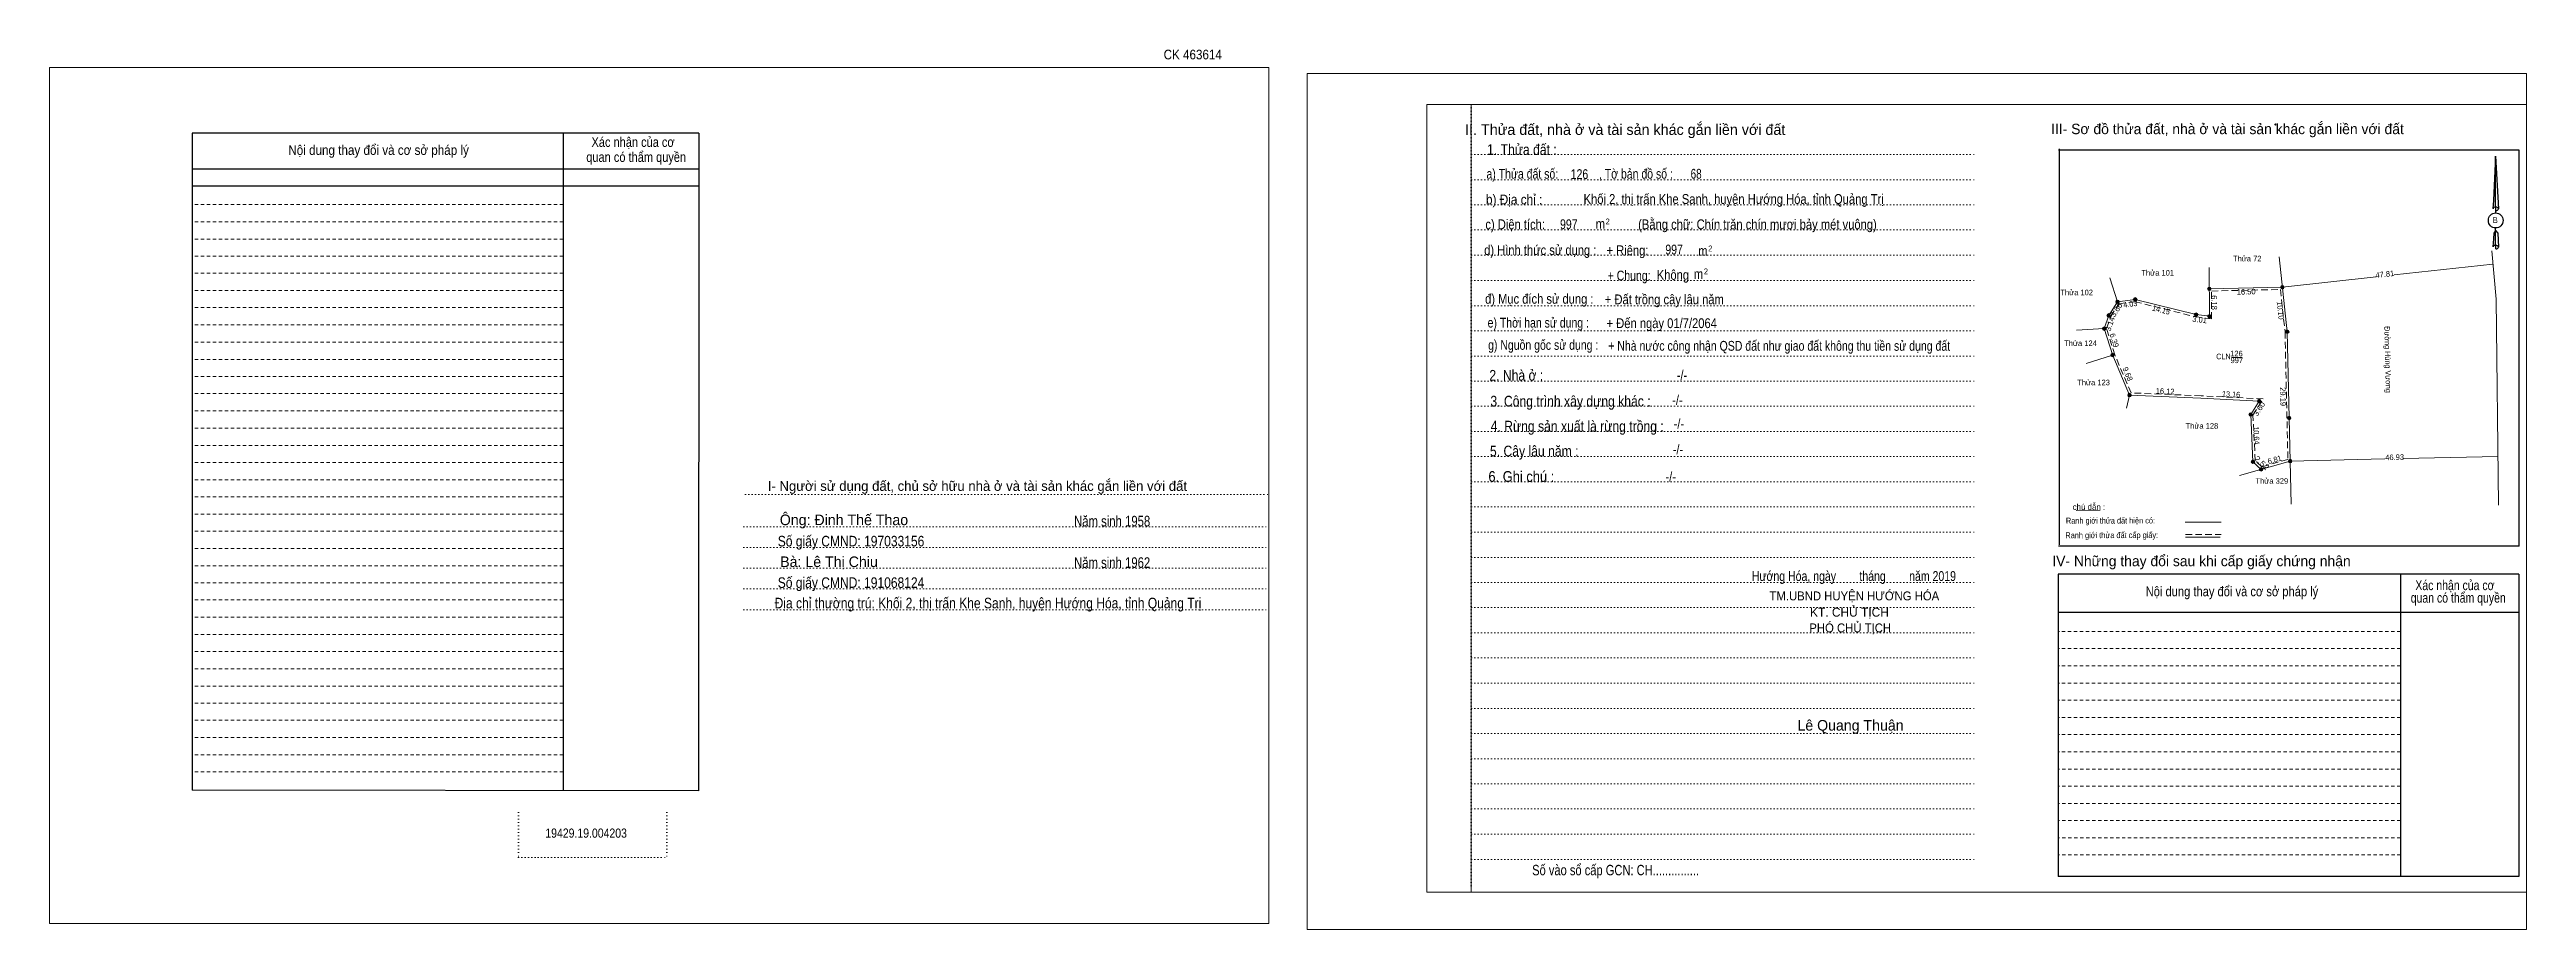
# Model space of a CAD drawing. Header units: metres. Extents: x 551153 to 552264, y 1839214 to 1839853.
# Drawn here: x 551565 to 552124, y 1839214 to 1839412 of the extents above; entities that cross this region are included whole.
import ezdxf
from ezdxf.enums import TextEntityAlignment as Align

# ---------------------------------------------------------------- set-up
doc = ezdxf.new("R2010")
doc.units = ezdxf.units.M
doc.header["$LTSCALE"] = 0.5
doc.header["$PDMODE"] = 32
doc.header["$PDSIZE"] = 0.25
for name, pattern in [('DOTTED', [1.5, 0.3, -1.2]), ('MEDIUM_DASHED', [4.5, 3, -1.5]), ('SHORT_DASHED', [2.7, 1.5, -1.2])]:
    doc.linetypes.add(name, pattern=pattern)
for name, color, linetype, lineweight in [('1', 7, 'DOTTED', 13), ('18', 7, 'Continuous', 25), ('2', 7, 'SHORT_DASHED', 13), ('28', 7, 'Continuous', 13), ('55', 7, 'Continuous', 13)]:
    doc.layers.add(name, color=color, linetype=linetype, lineweight=lineweight)
for name, color, linetype in [('10', 7, 'Continuous'), ('40', 7, 'Continuous'), ('9', 7, 'Continuous')]:
    doc.layers.add(name, color=color, linetype=linetype)

msp = doc.modelspace()

# ---------------------------------------------------------------- texts
at = {"layer": '10'}
for s, height, p in [('KT. CHỦ TỊCH', 2.011, (551971.605, 1839284.55)), ('Lê Quang Thuận', 2.386, (551971.85, 1839258.85))]:
    msp.add_text(s, height=height, dxfattribs=at).set_placement(p, align=Align.CENTER)
at = {"layer": '10', "width": 0.95}
msp.add_text('PHÓ CHỦ TỊCH', height=2.011, dxfattribs=at).set_placement((551971.775, 1839281), align=Align.CENTER)
at = {"layer": '18'}
msp.add_text('II. Thửa đất, nhà ở và tài sản khác gắn liền với đất', height=2.414, dxfattribs=at).set_placement((551921.015, 1839393.22), align=Align.CENTER)
for s, height, width, p in [('1. Thửa đất :', 2.414, 0.85, (551897.69, 1839388.71)), ('a) Thửa đất số:              , Tờ bản đồ số : ', 2.212, 0.8, (551911.055, 1839383.34)), ('126', 2.22, 0.8, (551910.68, 1839383.26)), ('68', 2.22, 0.75, (551937.01, 1839383.34)), ('b) Địa chỉ : ', 2.212, 0.9, (551896.315, 1839377.55)), ('Khối 2, thị trấn Khe Sanh, huyện Hướng Hóa, tỉnh Quảng Trị', 2.22, 0.85, (551945.475, 1839377.65)), ('c) Diện tích: ', 2.217, 0.85, (551896.525, 1839371.94)), ('997', 2.22, 0.8, (551908.275, 1839371.96)), (' m', 2.212, 0.85, (551915.045, 1839372.06)), ('2', 1.341, 0.75, (551917.04, 1839373.02)), ('(Bằng chữ: Chín trăn chín mươi bảy mét vuông)', 2.22, 0.85, (551950.845, 1839371.94)), ('B', 1.341, 0.9, (552117.355, 1839373.33)), ('d) Hình thức sử dụng :', 2.212, 0.85, (551901.84, 1839366.13)), ('+ Riêng: ', 2.212, 0.85, (551921.87, 1839366.08)), ('997', 2.22, 0.8, (551932.035, 1839366.25)), (' m', 2.212, 0.85, (551938.185, 1839365.96)), ('2', 1.341, 0.75, (551940.2, 1839366.92)), ('       + Chung:', 2.212, 0.8, (551919.585, 1839360.39)), ('Không', 2.212, 0.85, (551931.77, 1839360.54)), (' m', 2.212, 0.85, (551937.175, 1839360.75)), ('2', 1.341, 0.75, (551939.22, 1839361.74)), ('đ) Mục đích sử dụng :', 2.212, 0.85, (551901.615, 1839355.14)), ('+ Đất trồng cây lâu năm', 2.22, 0.85, (551929.83, 1839355.01)), ('e) Thời hạn sử dụng :', 2.212, 0.8, (551901.39, 1839349.76)), ('+ Đến ngày 01/7/2064', 2.22, 0.85, (551929.245, 1839349.64)), ('g) Nguồn gốc sử dụng :', 2.212, 0.8, (551902.5, 1839344.74)), ('+ Nhà nước công nhận QSD đất như giao đất không thu tiền sử dụng đất', 2.22, 0.8, (551955.75, 1839344.53)), ('2. Nhà ở :', 2.414, 0.85, (551896.43, 1839337.78)), ('3. Công trình xây dựng khác :', 2.414, 0.85, (551908.66, 1839331.95)), ('4. Rừng sản xuất là rừng trồng :', 2.414, 0.85, (551910.175, 1839326.31)), ('5. Cây lâu năm :', 2.414, 0.85, (551900.475, 1839320.7)), ('6. Ghi chú :', 2.414, 0.9, (551897.565, 1839314.96)), ('Hướng Hóa, ngày        tháng        năm 2019', 2.22, 0.8, (551972.615, 1839292.59)), ('TM.UBND HUYỆN HƯỚNG HÓA', 2.011, 0.95, (551972.715, 1839288.22)), ('19429.19.004203', 2.08, 0.85, (551686.525, 1839234.68)), ('Số vào sổ cấp GCN: CH...............', 2.346, 0.8, (551918.835, 1839226.21))]:
    msp.add_text(s, height=height, dxfattribs=dict(at, width=width)).set_placement(p, align=Align.CENTER)
at = {"layer": '2'}
for s, width, p in [('Nội dung thay đổi và cơ sở pháp lý', 0.9, (551639.695, 1839388.71)), ('Nội dung thay đổi và cơ sở pháp lý', 0.9, (551639.695, 1839388.71)), (' quan có thẩm quyền', 0.85, (551697.475, 1839387.13)), (' quan có thẩm quyền', 0.85, (551697.475, 1839387.13)), ('Xác nhận của cơ', 0.85, (551697.115, 1839390.51)), ('Xác nhận của cơ', 0.85, (551697.115, 1839390.51))]:
    msp.add_text(s, height=2.186, dxfattribs=dict(at, width=width)).set_placement(p, align=Align.CENTER)
at = {"layer": '28'}
for s, height, p in [('III- Sơ đồ thửa đất, nhà ở và tài sản khác gắn liền với đất', 2.346, (552056.91, 1839393.39)), ('I- Người sử dụng đất, chủ sở hữu nhà ở và tài sản khác gắn liền với đất', 2.216, (551774.825, 1839312.92)), ('IV- Những thay đổi sau khi cấp giấy chứng nhận', 2.346, (552051.045, 1839295.93))]:
    msp.add_text(s, height=height, dxfattribs=at).set_placement(p, align=Align.CENTER)
for s, height, width, p in [('Thửa 72', 1.25, 0.85, (552061.375, 1839364.7)), ('Thửa 101', 1.25, 0.85, (552041.165, 1839361.49)), ('Thửa 102', 1.25, 0.85, (552022.88, 1839357.06)), ('Thửa 124', 1.25, 0.85, (552023.745, 1839345.6)), ('CLN', 1.25, 0.95, (552055.995, 1839342.62)), ('126', 1.25, 0.85, (552058.935, 1839343.27)), ('997', 1.25, 0.85, (552059.015, 1839341.74)), ('-/-', 2.212, 0.85, (551933.82, 1839337.9)), ('Thửa 123', 1.25, 0.85, (552026.69, 1839336.75)), ('-/-', 2.212, 0.85, (551932.79, 1839332.31)), ('-/-', 2.212, 0.85, (551933.12, 1839326.98)), ('Thửa 128', 1.25, 0.85, (552051.14, 1839326.95)), ('-/-', 2.212, 0.85, (551932.91, 1839321.2)), ('-/-', 2.212, 0.85, (551931.28, 1839315.03)), ('Thửa 329', 1.25, 0.85, (552066.925, 1839314.53)), ('Năm sinh 1958', 2.39, 0.8, (551805.225, 1839304.91)), ('Số giấy CMND: 197033156', 2.39, 0.85, (551746.31, 1839300.39)), ('Số giấy CMND: 191068124', 2.39, 0.85, (551746.305, 1839291.03)), ('Năm sinh 1962', 2.39, 0.8, (551805.22, 1839295.55)), ('Xác nhận của cơ', 2.212, 0.8, (552108.235, 1839290.53)), ('Địa chỉ thường trú: Khối 2, thị trấn Khe Sanh, huyện Hướng Hóa, tỉnh Quảng Trị', 2.39, 0.85, (551777.205, 1839286.42)), ('Nội dung thay đổi và cơ sở pháp lý', 2.212, 0.85, (552057.925, 1839289.14)), (' quan có thẩm quyền', 2.212, 0.8, (552108.655, 1839287.7))]:
    msp.add_text(s, height=height, dxfattribs=dict(at, width=width)).set_placement(p, align=Align.CENTER)
for s, height, rotation, width, p in [('47.81', 1.25, 6.281, 0.85, (552092.4816, 1839361.1783)), ('3.66', 1.25, 56.917, 1.05, (552032.3762, 1839353.3938)), ('4.03', 1.25, 7.707, 0.9, (552035.0612, 1839354.445)), ('14.15', 1.25, 345.974, 0.9, (552041.7785, 1839353.1382)), ('6.18', 1.25, 270.185, 0.85, (552053.3145, 1839355.397)), ('16.50', 1.25, 1.285, 0.85, (552061.141, 1839357.2211)), ('10.10', 1.25, 276.252, 0.9, (552068.2451, 1839353.5481)), ('3.01', 1.25, 352.946, 0.85, (552050.5532, 1839350.9164)), ('Đường Hùng Vương', 1.25, 271.276, 0.9, (552092.4786, 1839342.5289)), ('16.12', 1.25, 357.654, 0.85, (552042.8244, 1839334.7748)), ('13.16', 1.25, 357.038, 0.9, (552057.6927, 1839334.0946)), ('3.60', 1.25, 57.809, 1.05, (552064.5781, 1839331.082)), ('29.19', 1.25, 271.276, 0.85, (552068.8406, 1839334.1689)), ('10.64', 1.25, 272.801, 0.9, (552062.8302, 1839325.4055)), ('2.52', 1.25, 316.609, 1.15, (552064.2356, 1839318.7733)), ('6.81', 1.25, 15.853, 0.9, (552067.7043, 1839319.363)), ('46.93', 1.25, 1.27, 0.85, (552094.6462, 1839319.8798)), ('Ranh giới thửa đất hiện có:', 1.336, 0.135, 0.9, (552030.5034, 1839305.5522))]:
    msp.add_text(s, height=height, rotation=rotation, dxfattribs=dict(at, width=width)).set_placement(p, align=Align.CENTER)
for s, height, rotation, p in [('3.14', 1.25, 71.219, (552031.0016, 1839350.3838)), ('6.39', 1.25, 287.386, (552030.7654, 1839346.6918)), ('9.68', 1.25, 293.175, (552033.8281, 1839339.046)), ('chú dẫn :', 1.336, 359.974, (552025.6447, 1839308.6181))]:
    msp.add_text(s, height=height, rotation=rotation, dxfattribs=at).set_placement(p, align=Align.CENTER)
at = {"layer": '40', "width": 0.9}
msp.add_text('CK 463614', height=2.181, dxfattribs=at).set_placement((551823.415, 1839410.26), align=Align.CENTER)
at = {"layer": '55', "width": 0.9}
msp.add_text('Ranh giới thửa đất cấp giấy:', height=1.336, rotation=0.135, dxfattribs=at).set_placement((552030.8034, 1839302.263), align=Align.CENTER)
at = {"layer": '9'}
for s, p in [('Ông: Đinh Thế Thao', (551744.71, 1839305.19)), ('Bà: Lê Thị Chiu', (551741.335, 1839295.74))]:
    msp.add_text(s, height=2.39, dxfattribs=at).set_placement(p, align=Align.CENTER)

# ---------------------------------------------------------------- hatches: boundary and pattern name
at = {"layer": '28'}
for points in [[(552032.51, 1839355.57, 1), (552031.71, 1839355.57, 1)], [(552036.5, 1839356.11, 1), (552035.7, 1839356.11, 1)], [(552053.2, 1839358.49, 1), (552052.4, 1839358.49, 1)], [(552069.7, 1839358.86, 1), (552068.9, 1839358.86, 1)], [(552029.5, 1839349.53, 1), (552028.7, 1839349.53, 1)], [(552030.51, 1839352.5, 1), (552029.71, 1839352.5, 1)], [(552050.23, 1839352.68, 1), (552049.43, 1839352.68, 1)], [(552053.22, 1839352.31, 1), (552052.42, 1839352.31, 1)], [(552070.8, 1839348.82, 1), (552070, 1839348.82, 1)], [(552031.37, 1839343.56, 1), (552030.57, 1839343.56, 1)], [(552035.22, 1839334.53, 1), (552034.42, 1839334.53, 1)], [(552064.47, 1839333.19, 1), (552063.67, 1839333.19, 1)], [(552062.55, 1839330.14, 1), (552061.75, 1839330.14, 1)], [(552071.24, 1839329.36, 1), (552070.44, 1839329.36, 1)], [(552063.07, 1839319.51, 1), (552062.27, 1839319.51, 1)], [(552064.9, 1839317.78, 1), (552064.1, 1839317.78, 1)], [(552071.45, 1839319.64, 1), (552070.65, 1839319.64, 1)]]:
    msp.add_hatch(color=256, dxfattribs=at).paths.add_polyline_path(points)

# ---------------------------------------------------------------- linework, layer by layer
at = {"layer": '1', "linetype": 'Continuous'}
for p, q in [((551876.22, 1839400.09), (552124.38, 1839400.09)), ((551876.22, 1839400.09), (551876.22, 1839222.42)), ((552124.38, 1839400.09), (552124.38, 1839220.9)), ((551876.22, 1839222.42), (552124.38, 1839222.42))]:
    msp.add_line(p, q, dxfattribs=at)
at = {"layer": '1'}
for p, q in [((551886.28, 1839400.09), (551886.28, 1839222.42)), ((551886.28, 1839400.09), (551886.28, 1839222.42)), ((551886.35, 1839388.81), (551999.72, 1839388.81)), ((551886.35, 1839383.12), (551999.72, 1839383.12)), ((551886.35, 1839377.43), (551999.72, 1839377.43)), ((551886.35, 1839371.77), (551999.72, 1839371.77)), ((551886.35, 1839366.08), (551999.72, 1839366.08)), ((551886.35, 1839360.39), (551999.72, 1839360.39)), ((551886.35, 1839354.7), (551999.72, 1839354.7)), ((551886.35, 1839349.06), (551999.72, 1839349.06)), ((551886.35, 1839343.33), (551999.72, 1839343.33)), ((551886.35, 1839337.69), (551999.72, 1839337.69)), ((551886.35, 1839332), (551999.72, 1839332)), ((551886.35, 1839326.31), (551999.72, 1839326.31)), ((551886.35, 1839320.65), (551999.72, 1839320.65)), ((551722.48, 1839312.08), (551840.56, 1839312.08)), ((551886.35, 1839314.98), (551999.72, 1839314.98)), ((551722.12, 1839304.83), (551840.15, 1839304.83)), ((551886.35, 1839309.3), (551999.72, 1839309.3)), ((551722.12, 1839300.15), (551840.15, 1839300.15)), ((551886.35, 1839303.63), (551999.72, 1839303.63)), ((551722.12, 1839295.47), (551840.15, 1839295.47)), ((551886.35, 1839297.92), (551999.72, 1839297.92)), ((551722.12, 1839290.79), (551840.15, 1839290.79)), ((551886.35, 1839292.26), (551999.72, 1839292.26)), ((551722.12, 1839286.06), (551840.15, 1839286.06)), ((551886.35, 1839286.59), (551999.72, 1839286.59)), ((551886.35, 1839280.9), (551999.72, 1839280.9)), ((551886.35, 1839275.24), (551999.72, 1839275.24)), ((551886.35, 1839269.55), (551999.72, 1839269.55)), ((551886.35, 1839263.86), (551999.72, 1839263.86)), ((551886.35, 1839258.18), (551999.72, 1839258.18)), ((551886.35, 1839252.49), (551999.72, 1839252.49)), ((551886.35, 1839246.8), (551999.72, 1839246.8)), ((551671.24, 1839240.34), (551671.24, 1839230.24)), ((551704.74, 1839240.34), (551704.74, 1839230.24)), ((551886.35, 1839241.16), (551999.72, 1839241.16)), ((551886.35, 1839235.47), (551999.72, 1839235.47)), ((551671.24, 1839230.24), (551704.74, 1839230.24)), ((551886.35, 1839229.78), (551999.72, 1839229.78))]:
    msp.add_line(p, q, dxfattribs=at)
at = {"layer": '1', "linetype": 'Continuous'}
for points in [[(551565.44, 1839215.31), (551840.56, 1839215.31), (551840.56, 1839408.39), (551565.44, 1839408.39)], [(551565.44, 1839408.39), (551840.56, 1839408.39), (551840.56, 1839215.31), (551565.44, 1839215.31)], [(551565.44, 1839215.31), (551840.56, 1839215.31), (551840.56, 1839408.39), (551565.44, 1839408.39)], [(551849.27, 1839213.99), (552124.38, 1839213.99), (552124.38, 1839407.05), (551849.27, 1839407.05)], [(551886.28, 1839400.09), (552124.38, 1839400.09), (552124.38, 1839222.42), (551886.28, 1839222.42)]]:
    msp.add_lwpolyline(points, close=True, dxfattribs=at)
at = {"layer": '18'}
for p, q in [((552117.42, 1839388.4), (552118.07, 1839376.54)), ((552117.42, 1839388.4), (552118.07, 1839376.54)), ((552117.42, 1839388.4), (552118.07, 1839376.54)), ((552116.92, 1839378.42), (552116.82, 1839376.59)), ((552117.42, 1839376.95), (552117.42, 1839376.47)), ((552118.07, 1839376.54), (552118.07, 1839376.59)), ((552117.42, 1839376.47), (552117.42, 1839376.16)), ((552117.42, 1839376.16), (552117.42, 1839375.68)), ((552117.42, 1839376.16), (552117.42, 1839375.68)), ((552117.42, 1839376.16), (552117.42, 1839375.68)), ((552117.42, 1839371.67), (552117.42, 1839372.22)), ((552117.42, 1839371.67), (552117.42, 1839372.22)), ((552117.42, 1839371.67), (552117.42, 1839372.22)), ((552117.42, 1839371.67), (552117.92, 1839371.05)), ((552117.42, 1839371.67), (552117.92, 1839371.05)), ((552117.42, 1839371.67), (552117.92, 1839371.05)), ((552117.92, 1839371.05), (552118.07, 1839367.93)), ((552117.92, 1839371.05), (552118.07, 1839367.93)), ((552117.92, 1839371.05), (552118.07, 1839367.93)), ((552117.42, 1839368.34), (552117.42, 1839367.9)), ((552117.42, 1839367.9), (552117.42, 1839367.54)), ((552118.07, 1839367.93), (552118.07, 1839367.98))]:
    msp.add_line(p, q, dxfattribs=at)
for points in [[(552117.42, 1839376.95), (552117.42, 1839388.4), (552116.92, 1839378.42)], [(552117.42, 1839368.34), (552117.42, 1839371.67), (552116.99, 1839371.05), (552116.92, 1839369.8), (552116.82, 1839367.98)]]:
    msp.add_lwpolyline(points, dxfattribs=at)
for centre, start_param, end_param in [((552117.4474, 1839376.518), 1.57079633, 3.07445202), ((552117.4474, 1839376.518), 0.06714063, 1.57079633), ((552117.4474, 1839376.518), 4.71238898, 6.28318531), ((552117.4474, 1839367.9096), 2.49106941, 3.07427841), ((552117.4474, 1839367.9096), 1.57079633, 2.49106941), ((552117.4474, 1839367.9096), 0.06714063, 1.57079633), ((552117.4474, 1839367.9096), 4.71238898, 6.28318531)]:
    msp.add_ellipse(centre, major_axis=(0.6081, 0), ratio=0.655448, start_param=start_param, end_param=end_param, dxfattribs=at)
msp.add_ellipse((552117.4468, 1839373.919), major_axis=(0, 1.6866), ratio=0.983453, dxfattribs=at)
at = {"layer": '2', "linetype": 'Continuous', "lineweight": 25}
for p, q in [((551711.94, 1839393.58), (551597.63, 1839393.58)), ((551597.63, 1839393.58), (551597.63, 1839245.41)), ((551681.34, 1839393.58), (551681.36, 1839245.31)), ((551711.94, 1839385.5), (551597.77, 1839385.5)), ((551711.94, 1839381.63), (551597.77, 1839381.63))]:
    msp.add_line(p, q, dxfattribs=at)
at = {"layer": '2'}
for p, q in [((551681.34, 1839377.5), (551597.58, 1839377.5)), ((551681.34, 1839373.62), (551597.58, 1839373.62)), ((551681.34, 1839373.62), (551597.63, 1839373.62)), ((551681.34, 1839369.73), (551597.63, 1839369.73)), ((551681.34, 1839365.86), (551597.63, 1839365.86)), ((551681.34, 1839362), (551597.63, 1839362)), ((551681.34, 1839358.09), (551597.63, 1839358.09)), ((551681.34, 1839354.25), (551597.63, 1839354.25)), ((551681.36, 1839350.36), (551597.63, 1839350.36)), ((551681.36, 1839346.5), (551597.63, 1839346.5)), ((551681.36, 1839342.58), (551597.63, 1839342.58)), ((551681.36, 1839338.72), (551597.63, 1839338.72)), ((551681.36, 1839334.86), (551597.63, 1839334.86)), ((551681.36, 1839330.97), (551597.63, 1839330.97)), ((551681.36, 1839327.06), (551597.63, 1839327.06)), ((551681.36, 1839323.19), (551597.63, 1839323.19)), ((551681.36, 1839319.3), (551597.63, 1839319.3)), ((551681.36, 1839315.44), (551597.63, 1839315.44)), ((551681.36, 1839311.6), (551597.63, 1839311.6)), ((551681.36, 1839307.69), (551597.63, 1839307.69)), ((551681.36, 1839303.85), (551597.63, 1839303.85)), ((551681.36, 1839299.94), (551597.63, 1839299.94)), ((551681.36, 1839296.02), (551597.63, 1839296.02)), ((551681.36, 1839292.18), (551597.63, 1839292.18)), ((551681.36, 1839288.32), (551597.63, 1839288.32)), ((551681.36, 1839284.41), (551597.63, 1839284.41)), ((551681.36, 1839280.54), (551597.63, 1839280.54)), ((551681.36, 1839276.66), (551597.63, 1839276.66)), ((552095.92, 1839277.33), (552018.73, 1839277.33)), ((551681.36, 1839272.79), (551597.63, 1839272.79)), ((552095.92, 1839273.49), (552018.73, 1839273.49)), ((551681.36, 1839268.88), (551597.63, 1839268.88)), ((551681.36, 1839265.04), (551597.63, 1839265.04)), ((552095.92, 1839269.58), (552018.73, 1839269.58)), ((552095.92, 1839265.69), (552018.73, 1839265.69)), ((551681.36, 1839261.18), (551597.63, 1839261.18)), ((552095.92, 1839261.82), (552018.73, 1839261.82)), ((551681.36, 1839257.26), (551597.63, 1839257.26)), ((552095.92, 1839257.96), (552018.73, 1839257.96)), ((552095.92, 1839254.07), (552018.73, 1839254.07)), ((551681.36, 1839253.38), (551597.63, 1839253.38)), ((551681.36, 1839249.54), (551597.63, 1839249.54)), ((552095.96, 1839250.18), (552018.73, 1839250.18)), ((552095.96, 1839246.3), (552018.73, 1839246.3)), ((552095.96, 1839242.43), (552018.73, 1839242.43)), ((552095.96, 1839238.54), (552018.73, 1839238.54)), ((552095.96, 1839234.68), (552018.73, 1839234.68)), ((552095.99, 1839230.84), (552018.73, 1839230.84))]:
    msp.add_line(p, q, dxfattribs=at)
at = {"layer": '2', "linetype": 'Continuous', "lineweight": 25}
msp.add_lwpolyline([(551711.94, 1839393.58), (551711.89, 1839245.22), (551597.63, 1839245.41)], dxfattribs=at)
at = {"layer": '28', "lineweight": 25}
for p, q in [((552018.92, 1839390.1), (552018.92, 1839300.75)), ((552122.75, 1839300.42), (552018.8, 1839300.42)), ((552095.92, 1839294.13), (552095.99, 1839225.92)), ((552122.68, 1839294.13), (552122.65, 1839225.92)), ((552122.65, 1839285.49), (552018.73, 1839285.49)), ((552122.65, 1839225.92), (552018.73, 1839225.92))]:
    msp.add_line(p, q, dxfattribs=at)
at = {"layer": '28'}
for p, q in [((552068.54, 1839365.72), (552070.4, 1839348.82)), ((552117.53, 1839356.17), (552116.56, 1839367.06)), ((552030.38, 1839360.99), (552032.11, 1839355.57)), ((552090.43, 1839361.19), (552069.3, 1839358.86)), ((552116.82, 1839364.09), (552094.54, 1839361.64)), ((552052.8, 1839358.49), (552069.3, 1839358.86)), ((552117.53, 1839356.17), (552118.1, 1839309.71)), ((552022.85, 1839349.15), (552029.1, 1839349.53)), ((552071.27, 1839309.89), (552070.4, 1839348.82)), ((552024.99, 1839341.64), (552030.97, 1839343.56)), ((552057.85, 1839343.02), (552060.2, 1839343.02)), ((552034.82, 1839334.53), (552034.14, 1839331.59)), ((552117.97, 1839320.68), (552096.48, 1839320.21)), ((552059.65, 1839316.4), (552071.05, 1839319.64)), ((552092.43, 1839320.12), (552071.05, 1839319.64)), ((552022.74, 1839308.48), (552028.19, 1839308.55)), ((552047.34, 1839305.84), (552055.52, 1839305.84))]:
    msp.add_line(p, q, dxfattribs=at)
at = {"layer": '28', "linetype": 'SHORT_DASHED'}
msp.add_line((552095.92, 1839281.22), (552018.73, 1839281.22), dxfattribs=at)
at = {"layer": '28', "lineweight": 25}
for points in [[(552122.75, 1839300.42), (552122.75, 1839389.79), (552018.8, 1839389.79)], [(552122.68, 1839294.13), (552018.73, 1839294.13), (552018.73, 1839225.92)]]:
    msp.add_lwpolyline(points, dxfattribs=at)
at = {"layer": '28'}
for points in [[(552052.78, 1839363.31), (552052.82, 1839352.31), (552049.83, 1839352.68), (552036.1, 1839356.11), (552032.11, 1839355.57)], [(552036.1, 1839356.11), (552032.11, 1839355.57), (552030.11, 1839352.5), (552029.1, 1839349.53), (552031.01, 1839343.43), (552034.82, 1839334.53), (552050.93, 1839333.87), (552064.07, 1839333.19), (552062.15, 1839330.14), (552062.67, 1839319.51), (552064.5, 1839317.78)]]:
    msp.add_lwpolyline(points, dxfattribs=at)
at = {"layer": '28', "linetype": 'MEDIUM_DASHED'}
msp.add_lwpolyline([(552068.85, 1839358.35), (552069.9, 1839348.79), (552070.54, 1839320.02), (552064.64, 1839318.34), (552063.16, 1839319.74), (552062.66, 1839330.01), (552064.95, 1839333.65), (552050.95, 1839334.37), (552035.16, 1839335.02), (552031.48, 1839343.6), (552029.63, 1839349.52), (552030.56, 1839352.28), (552032.4, 1839355.11), (552036.07, 1839355.6), (552049.74, 1839352.19), (552053.32, 1839351.74), (552053.3, 1839358)], close=True, dxfattribs=at)
at = {"layer": '28'}
for centre in [(552032.11, 1839355.57), (552036.1, 1839356.11), (552052.8, 1839358.49), (552069.3, 1839358.86), (552029.1, 1839349.53), (552030.11, 1839352.5), (552049.83, 1839352.68), (552052.82, 1839352.31), (552070.4, 1839348.82), (552030.97, 1839343.56), (552034.82, 1839334.53), (552064.07, 1839333.19), (552062.15, 1839330.14), (552070.84, 1839329.36), (552062.67, 1839319.51), (552064.5, 1839317.78), (552071.05, 1839319.64)]:
    msp.add_circle(centre, 0.4, dxfattribs=at)
msp.add_point((552067.72, 1839395.58), dxfattribs=at)
at = {"layer": '55', "linetype": 'MEDIUM_DASHED'}
msp.add_line((552047.41, 1839303.1), (552055.45, 1839303.1), dxfattribs=at)
at = {"layer": '55'}
msp.add_line((552047.41, 1839302.5), (552055.26, 1839302.5), dxfattribs=at)
msp.add_line((552047.41, 1839302.5), (552055.26, 1839302.5), dxfattribs=at)

msp.set_redraw_order([(e.dxf.handle, doc.entitydb.next_handle()) for e in msp.query("TEXT MTEXT ATTDEF DIMENSION ARC_DIMENSION")])  # texts and dimensions are drawn at this point

doc.saveas('drawing.dxf')
